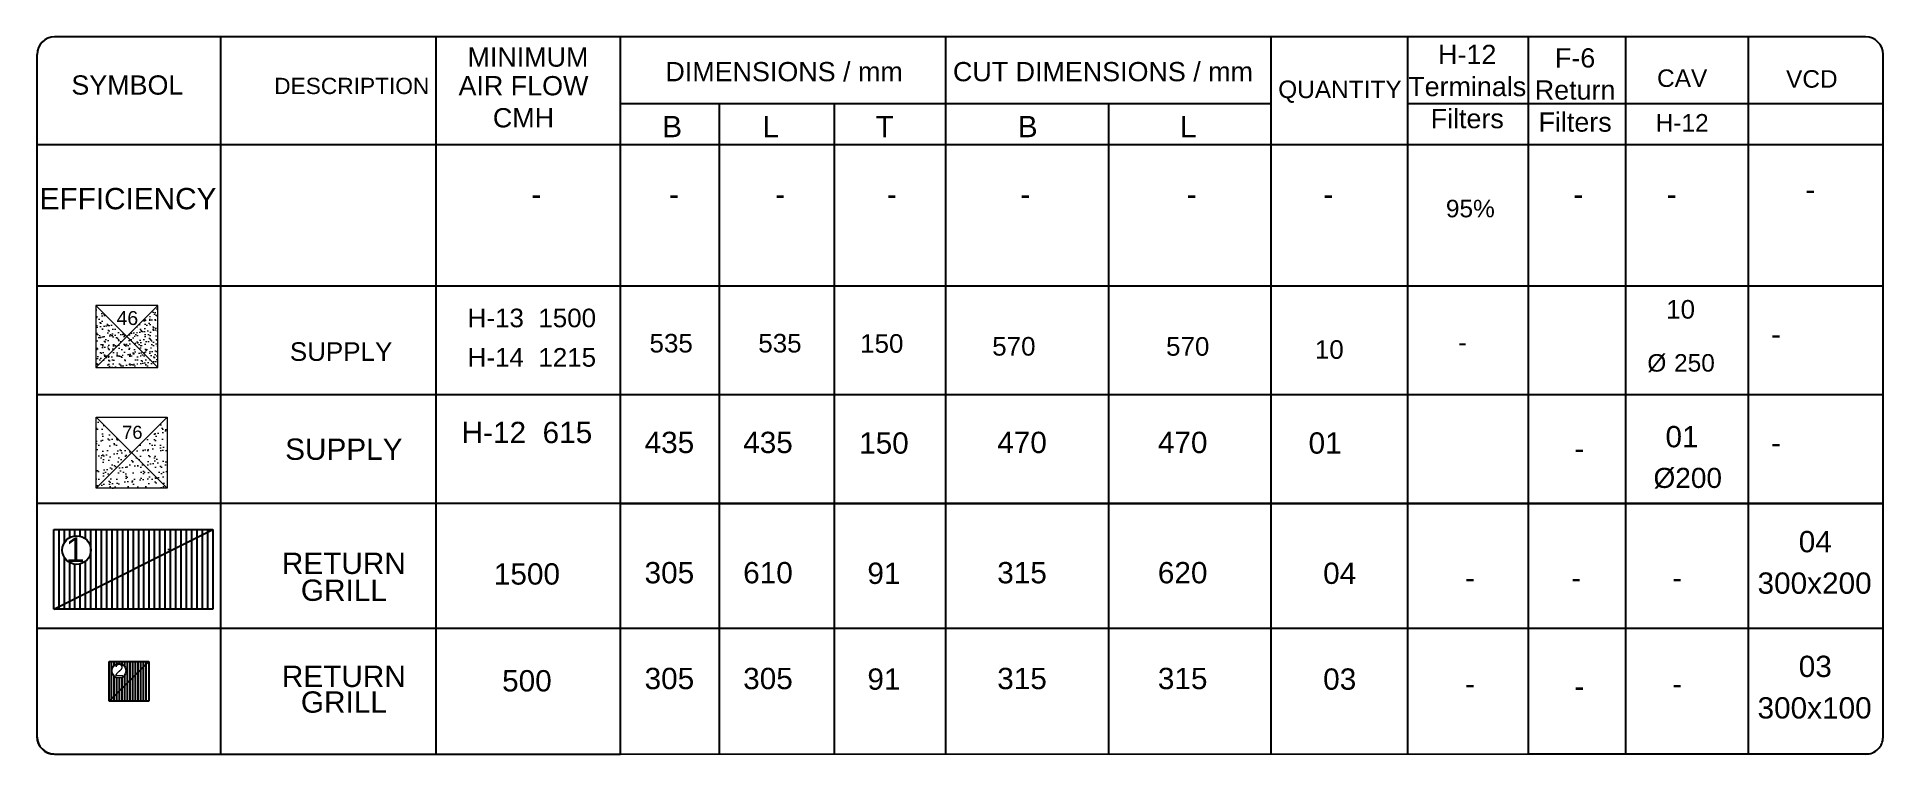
# Model space of a CAD drawing. Extents: x -57174 to 10055, y -18330 to 89882.
# Drawn here: x -57174 to -50217, y 58727 to 61428 of the extents above; entities that cross this region are included whole.
import ezdxf
from ezdxf.enums import TextEntityAlignment as Align

# ---------------------------------------------------------------- set-up
doc = ezdxf.new("R2010")
doc.units = 0
doc.header["$LTSCALE"] = 50
doc.header["$MEASUREMENT"] = 0
for name, color, linetype in [('DIFF SUPPLY', 1, 'CONTINUOUS'), ('Return Ahu-03', 4, 'CONTINUOUS'), ('Return grill 300x300', 2, 'CONTINUOUS'), ('RETURN GRILL-600x300', 2, 'CONTINUOUS')]:
    doc.layers.add(name, color=color, linetype=linetype)
doc.styles.add('ARIAL', font='arial.ttf')
doc.styles.add('STYLE1', font='arial.ttf')

msp = doc.modelspace()

# ---------------------------------------------------------------- texts
at = {"layer": 'DIFF SUPPLY', "lineweight": 0, "style": 'STYLE1'}
for s, height, p in [('46', 52.39, (-56833, 60343.5)), ('76', 49.2, (-56814.2, 59914.6, 0))]:
    msp.add_text(s, height=height, dxfattribs=at).set_placement(p, align=Align.CENTER)
at = {"layer": 'Return Ahu-03', "style": 'STYLE1'}
for s, height, p in [('B', 80.3, (-54779.9, 61050.8)), ('L', 80.3, (-54408, 61050.8)), ('T', 80.3, (-53979.2, 61050.8)), ('B', 80.3, (-53440.1, 61050.8)), ('L', 80.3, (-52835.2, 61050.8)), ('EFFICIENCY', 80.25, (-56830.5, 60779.4)), ('-', 80.3, (-55291.9, 60796)), ('-', 80.3, (-54772.7, 60796)), ('-', 80.3, (-54373, 60796)), ('-', 80.3, (-53952.2, 60796)), ('-', 80.3, (-53449.5, 60796)), ('-', 80.3, (-52821.7, 60796)), ('-', 80.3, (-52307.1, 60796)), ('-', 80.3, (-51365, 60796)), ('-', 80.3, (-51013.1, 60796)), ('-', 80.3, (-50490.8, 60814.2)), ('H-13  1500', 70.07, (-55308.7, 60335)), ('10', 70.07, (-50979.7, 60367.5, 72274.8)), ('SUPPLY', 70.07, (-56027.6, 60208.4)), ('H-14  1215', 70.07, (-55308.7, 60186.5)), ('535', 70.07, (-54783.7, 60240, 0)), ('535', 70.07, (-54373.8, 60240, 0)), ('150', 70.07, (-53990, 60238.9)), ('570', 70.07, (-53492.2, 60228.2)), ('570', 70.07, (-52837, 60227.8, 0)), ('10', 70.07, (-52303.5, 60216.1, 0)), ('-', 70.1, (-51801.7, 60243.4)), ('-', 80.3, (-50620.1, 60269.6)), ('%%C', 65.94, (-51069.2, 60167.9, 0)), ('250', 65.94, (-50927.5, 60167.9, 0)), ('H-12  615', 80.25, (-55327.3, 59898.6)), ('SUPPLY', 80.25, (-56017.2, 59835.6)), ('435', 80.25, (-54790.4, 59861.1)), ('435', 80.25, (-54418.8, 59861.1)), ('150', 80.25, (-53981.9, 59858.9)), ('470', 80.25, (-53461.5, 59861.1)), ('470', 80.25, (-52856.1, 59861.1)), ('01', 80.25, (-52319.3, 59858.9)), ('01', 80.25, (-50974.3, 59882.9)), ('-', 80.3, (-51361.4, 59838.3)), ('-', 80.3, (-50620.1, 59860.3)), ('%%C200', 75.52, (-50952.7, 59729.8, -2438.4)), ('04', 80.25, (-50472.1, 59487.5)), ('RETURN', 80.25, (-56017.2, 59405.8)), ('1500', 80.25, (-55327.3, 59365.7)), ('305', 80.25, (-54790.4, 59370.5)), ('610', 80.25, (-54418.8, 59370.5)), ('91', 80.25, (-53981.9, 59368.3)), ('315', 80.25, (-53461.5, 59370.5)), ('620', 80.25, (-52856.1, 59370.5)), ('04', 80.25, (-52264.3, 59368.3)), ('GRILL', 80.25, (-56017.2, 59304.4)), ('-', 80.3, (-51773, 59351)), ('-', 80.3, (-51373.3, 59351)), ('-', 80.3, (-50992.7, 59351)), ('300x200', 80.25, (-50474.7, 59331.2)), ('03', 80.25, (-50472.1, 59017.6)), ('RETURN', 80.25, (-56017.2, 58980.1)), ('500', 80.25, (-55327.3, 58963.3)), ('305', 80.25, (-54790.4, 58971.9)), ('305', 80.25, (-54418.8, 58971.9)), ('91', 80.25, (-53981.9, 58969.7)), ('315', 80.25, (-53461.5, 58971.9)), ('315', 80.25, (-52856.1, 58971.9)), ('03', 80.25, (-52264.3, 58969.7)), ('GRILL', 80.25, (-56017.2, 58883.2)), ('-', 80.3, (-51773, 58952.5)), ('-', 80.3, (-51361.4, 58942.8)), ('-', 80.3, (-50992.7, 58952.5)), ('300x100', 80.25, (-50474.7, 58861.3))]:
    msp.add_text(s, height=height, dxfattribs=at).set_placement(p, align=Align.CENTER)
at = {"layer": 'Return Ahu-03', "attachment_point": 2, "style": 'ARIAL'}
for s, insert, char_height, width in [('MINIMUM', (-55323.5, 61388.9, 0), 72.49, 576.177), ('H-12\\PTerminals\\PFilters', (-51783.7, 61398.8), 72.49, 269.631), ('F-6 \\PReturn\\PFilters', (-51377.2, 61385.8), 72.49, 269.631), ('DIMENSIONS / mm', (-54358.1, 61334.1), 72.487, 1124.275), ('CUT DIMENSIONS / mm', (-53156.5, 61334.1), 72.487, 1124.275), ('CAV', (-50973.7, 61306.2), 65.9, 269.631), ('VCD', (-50485, 61303.3), 65.9, 269.631), ('SYMBOL ', (-56833, 61283.7), 72.49, 576.177), ('DESCRIPTION', (-55987.4, 61274.6, 0), 61.239, 486.77), ('AIR FLOW\\PCMH', (-55340.3, 61281.1), 72.49, 576.177), ('QUANTITY', (-52263.4, 61264.1), 65.9, 269.631), ('H-12', (-50973.7, 61138.1), 65.9, 269.631), ('95%', (-51772, 60815.1), 65.9, 269.631)]:
    msp.add_mtext(s, dxfattribs=dict(at, insert=insert, char_height=char_height, width=width))

# ---------------------------------------------------------------- blocks, each defined once
blk = doc.blocks.new('RAG 300X300')
at = {"layer": 'Return grill 300x300'}
for p, q in [((0, 0), (300, 0)), ((0, -300), (0, 0)), ((0, -300), (300, 0)), ((20, -300), (20, 0)), ((40, -29), (40, 0)), ((60, -18), (60, 0)), ((80, -16), (80, 0)), ((100, -22), (100, 0)), ((120, -39), (120, 0)), ((140, -300), (140, 0)), ((160, -300), (160, 0)), ((180, -300), (180, 0)), ((200, -300), (200, 0)), ((220, -300), (220, 0)), ((240, -300), (240, 0)), ((260, -300), (260, 0)), ((280, -300), (280, 0)), ((300, 0), (300, -300)), ((40, -300), (40, -112)), ((60, -300), (60, -123)), ((80, -300), (80, -125)), ((100, -300), (100, -119)), ((120, -300), (120, -102)), ((300, -300), (0, -300))]:
    blk.add_line(p, q, dxfattribs=at)
blk.add_ellipse((75, -70), major_axis=(38.6, 38.6), ratio=1, start_param=5.497787, end_param=11.780972, dxfattribs=at)
at = {"layer": 'Return grill 300x300', "color": 0, "style": 'STYLE1'}
blk.add_text('2', height=92, dxfattribs=at).set_placement((76, -111, 0), align=Align.CENTER)
blk = doc.blocks.new('RAG 600X300')
at = {"layer": 'RETURN GRILL-600x300'}
for p, q in [((0, 0), (600, 0)), ((0, -300), (0, 0)), ((0, -300), (600, 0)), ((20, -300), (20, 0)), ((40, -50.2), (40, 0)), ((60, -30.8), (60, 0)), ((80, -24.4), (80, 0)), ((100, -25.9), (100, 0)), ((120, -36), (120, 0)), ((140, -300), (140, 0)), ((160, -300), (160, 0)), ((180, -300), (180, 0)), ((200, -300), (200, 0)), ((220, -300), (220, 0)), ((240, -300), (240, 0)), ((260, -300), (260, 0)), ((280, -300), (280, 0)), ((300, -300), (300, 0)), ((320, -300), (320, 0)), ((340, -300), (340, 0)), ((360, -300), (360, 0)), ((380, -300), (380, 0)), ((400, -300), (400, 0)), ((420, -300), (420, 0)), ((440, -300), (440, 0)), ((460, -300), (460, 0)), ((480, -300), (480, 0)), ((500, -300), (500, 0)), ((520, -300), (520, 0)), ((540, -300), (540, 0)), ((560, -300), (560, 0)), ((580, -300), (580, 0)), ((600, 0), (600, -300)), ((40, -300), (40, -105.7)), ((60, -300), (60, -125)), ((80, -300), (80, -131.5)), ((100, -300), (100, -130)), ((120, -300), (120, -119.9)), ((600, -300), (0, -300))]:
    blk.add_line(p, q, dxfattribs=at)
blk.add_circle((86.2, -77.9, -0.3), 53.9, dxfattribs=at)
at = {"layer": 'RETURN GRILL-600x300', "color": 0, "style": 'STYLE1'}
blk.add_text('1', height=92, dxfattribs=at).set_placement((81.3, -122.5, -0.7), align=Align.CENTER)

# ---------------------------------------------------------------- hatches: boundary and pattern name
at = {"layer": 'DIFF SUPPLY', "lineweight": 0}
h = msp.add_hatch(dxfattribs=at)
h.set_pattern_fill('AR-SAND', color=256, scale=15.280149, style=0)
h.set_pattern_definition([(37.5, (-31586.76, 22489.614), (-0.962548, 29.442155), [0, -23.225827, 0, -25.976254, 0, -24.830242]), (7.5, (-31586.76, 22489.614), (27.042452, 43.122813), [0, -12.529722, 0, -20.933804, 0, -8.022078]), (327.5, (-31605.555, 22489.614), (47.584552, 0.086471), [0, -7.640075, 0, -27.504268, 0, -35.90835]), (317.5, (-31605.555, 22489.614), (45.934063, 13.411014), [0, -3.820037, 0, -18.030576, 0, -20.628201])])
h.paths.add_polyline_path([(-56951.9, 60416.6), (-56951.9, 60183), (-56835.1, 60299.8)])
h.paths.add_polyline_path([(-56718.3, 60183), (-56835.1, 60299.8), (-56951.9, 60183)])
h.paths.add_polyline_path([(-56718.3, 60416.6), (-56835.1, 60299.8), (-56718.3, 60183)])
h = msp.add_hatch(dxfattribs=at)
h.set_pattern_fill('AR-SAND', color=256, scale=21.522988, style=0)
h.set_pattern_definition([(37.5, (-21710.555, -5614.817), (-1.355805, 41.471006), [0, -32.714943, 0, -36.58908, 0, -34.974856]), (7.5, (-21710.555, -5614.817), (38.090884, 60.741017), [0, -17.64885, 0, -29.486494, 0, -11.299569]), (327.5, (-21737.03, -5614.817), (67.02564, 0.1218), [0, -10.761494, 0, -38.74138, 0, -50.579023]), (317.5, (-21737.03, -5614.817), (64.70083, 18.8902), [0, -5.380747, 0, -25.397126, 0, -29.056034])])
h.paths.add_polyline_path([(-56951, 59728.8), (-56817.2, 59862.6), (-56951, 59996.3)])
h.paths.add_polyline_path([(-56817.2, 59862.6), (-56951, 59728.8), (-56683.5, 59728.8)])
h.paths.add_polyline_path([(-56683.5, 59996.3), (-56817.2, 59862.6), (-56683.5, 59728.8)])

# ---------------------------------------------------------------- linework, layer by layer
for p, q in [((-56951.9, 60416.6, 0), (-56951.9, 60183, 0)), ((-56718.3, 60416.6, 0), (-56951.9, 60416.6, 0)), ((-56718.3, 60416.6, 0), (-56951.9, 60183, 0)), ((-56951.9, 60416.6, 0), (-56718.3, 60183, 0)), ((-56718.3, 60183, 0), (-56718.3, 60416.6, 0)), ((-56951.9, 60183, 0), (-56718.3, 60183, 0)), ((-56951, 59996.3, 0), (-56683.5, 59996.3, 0)), ((-56951, 59728.8, 0), (-56951, 59996.3, 0)), ((-56683.5, 59996.3, 0), (-56951, 59728.8, 0)), ((-56951, 59996.3, 0), (-56683.5, 59728.8, 0)), ((-56683.5, 59996.3, 0), (-56683.5, 59728.8, 0)), ((-56683.5, 59728.8, 0), (-56951, 59728.8, 0))]:
    msp.add_line(p, q, dxfattribs=at)
at = {"layer": 'Return Ahu-03'}
for p, q in [((-55669.5, 61428.5), (-57107.2, 61428.5)), ((-56481.1, 60080.3), (-56481.1, 61428.5)), ((-54974.3, 61428.5), (-55669.5, 61428.5)), ((-55669.5, 60080.3), (-55669.5, 61428.5)), ((-54974.3, 60080.3), (-54974.3, 61428.5)), ((-51553.2, 61428.5), (-54974.3, 61428.5)), ((-53748.2, 60080.3), (-53748.2, 61428.5)), ((-52522.1, 60080.3), (-52522.1, 61428.5)), ((-52007.1, 60080.3), (-52007.1, 61428.5)), ((-51553.2, 60080.3), (-51553.2, 61428.5)), ((-51553.2, 60080.3), (-51553.2, 61428.5)), ((-50724.1, 61428.5), (-51553.2, 61428.5)), ((-51186.2, 60080.3), (-51186.2, 61428.5)), ((-50282.5, 61428.5), (-50724.1, 61428.5)), ((-50724.1, 60080.3), (-50724.1, 61428.5)), ((-50724.1, 60080.3), (-50724.1, 61428.5)), ((-57173.1, 60080.3), (-57173.1, 61362.6)), ((-50216.6, 60080.3), (-50216.6, 61362.6)), ((-53748.2, 61176.7), (-54974.3, 61176.7)), ((-52522.1, 61176.7), (-54974.3, 61176.7)), ((-54602.7, 61176.7), (-54602.7, 60080.3)), ((-54169, 61176.7), (-54169, 60080.3)), ((-53135.2, 61176.7), (-53135.2, 60080.3)), ((-51553.2, 61176.7), (-52007.1, 61176.7)), ((-50724.1, 61176.7), (-51553.2, 61176.7)), ((-50216.6, 61176.7), (-50724.1, 61176.7)), ((-55669.5, 61022), (-57173.1, 61022)), ((-55669.5, 61022), (-55872.3, 61022)), ((-54974.3, 61022), (-55669.5, 61022)), ((-54974.3, 61022), (-55669.5, 61022)), ((-54974.3, 61022), (-55669.5, 61022)), ((-54974.3, 61022), (-55234.3, 61022)), ((-53249, 61022), (-54974.3, 61022)), ((-52749.8, 61022), (-54974.3, 61022)), ((-51751.4, 61022), (-54974.3, 61022)), ((-51553.2, 61022), (-54974.3, 61022)), ((-50724.1, 61022), (-51553.2, 61022)), ((-50216.6, 61022), (-50724.1, 61022)), ((-55669.5, 60080.3), (-55669.5, 60964.1)), ((-54974.3, 60080.3), (-54974.3, 60964.1)), ((-53748.2, 60080.3), (-53748.2, 60964.1)), ((-50216.6, 60489.6), (-57173.1, 60489.6)), ((-55669.5, 60080.3), (-57173.1, 60080.3)), ((-55669.5, 60080.3), (-57173.1, 60080.3)), ((-55669.5, 60080.3), (-57173.1, 60080.3)), ((-57173.1, 59670.9), (-57173.1, 60080.3)), ((-56481.1, 59670.9), (-56481.1, 60080.3)), ((-54974.3, 60080.3), (-55669.5, 60080.3)), ((-54974.3, 60080.3), (-55669.5, 60080.3)), ((-54974.3, 60080.3), (-55669.5, 60080.3)), ((-55669.5, 59670.9), (-55669.5, 60080.3)), ((-55669.5, 59670.9), (-55669.5, 60080.3)), ((-54974.3, 59670.8), (-54974.3, 60080.3)), ((-54974.3, 59670.8), (-54974.3, 60080.3)), ((-51553.2, 60080.3), (-54974.3, 60080.3)), ((-51553.2, 60080.3), (-54974.3, 60080.3)), ((-51553.2, 60080.3), (-54974.3, 60080.3)), ((-54602.7, 60080.3), (-54602.7, 59670.8)), ((-54169, 60080.3), (-54169, 59670.8)), ((-53748.2, 59670.8), (-53748.2, 60080.3)), ((-53748.2, 59670.8), (-53748.2, 60080.3)), ((-53135.2, 60080.3), (-53135.2, 59670.8)), ((-52522.1, 59670.8), (-52522.1, 60080.3)), ((-52007.1, 59670.8), (-52007.1, 60080.3)), ((-51553.2, 59670.8), (-51553.2, 60080.3)), ((-51553.2, 59670.8), (-51553.2, 60080.3)), ((-50724.1, 60080.3), (-51553.2, 60080.3)), ((-50724.1, 60080.3), (-51553.2, 60080.3)), ((-50724.1, 60080.3), (-51553.2, 60080.3)), ((-51186.2, 59670.8), (-51186.2, 60080.3)), ((-50216.6, 60080.3), (-50724.1, 60080.3)), ((-50216.6, 60080.3), (-50724.1, 60080.3)), ((-50216.6, 60080.3), (-50724.1, 60080.3)), ((-50724.1, 59670.8), (-50724.1, 60080.3)), ((-50724.1, 59670.8), (-50724.1, 60080.3)), ((-50216.6, 59670.8), (-50216.6, 60080.3)), ((-51553.2, 59670.9), (-57173.1, 59670.9)), ((-57173.1, 58791.6), (-57173.1, 59670.8)), ((-51553.2, 59670.8), (-57173.1, 59670.8)), ((-56481.1, 58727.4), (-56481.1, 59670.8)), ((-55669.5, 58727.4), (-55669.5, 59670.8)), ((-55669.5, 58727.4), (-55669.5, 59670.8)), ((-54974.3, 58727.4), (-54974.3, 59670.8)), ((-54974.3, 58727.4), (-54974.3, 59670.8)), ((-54974.3, 59670.8), (-51553.2, 59670.8)), ((-54602.7, 59670.8), (-54602.7, 58727.5)), ((-54169, 59670.8), (-54169, 58727.6)), ((-53748.2, 58727.7), (-53748.2, 59670.8)), ((-53135.2, 59670.8), (-53135.2, 58727.8)), ((-52522.1, 58727.9), (-52522.1, 59670.8)), ((-52007.1, 58728), (-52007.1, 59670.8)), ((-50867.8, 59670.9), (-51553.2, 59670.9)), ((-51553.2, 58728.1), (-51553.2, 59670.8)), ((-51553.2, 58728.2), (-51553.2, 59670.8)), ((-51553.2, 59670.8), (-50724.1, 59670.8)), ((-50724.1, 59670.8), (-51553.2, 59670.8)), ((-51186.2, 58728.3), (-51186.2, 59670.8)), ((-50724.1, 58728.5), (-50724.1, 59670.8)), ((-50216.6, 59670.8), (-50724.1, 59670.8)), ((-50724.1, 58728.4), (-50724.1, 59670.8)), ((-50724.1, 59670.8), (-50216.6, 59670.8)), ((-50216.6, 58791.6), (-50216.6, 59670.8)), ((-57173.1, 59201), (-55669.5, 59201)), ((-55669.5, 59201), (-54974.3, 59201)), ((-54974.3, 59201), (-51553.2, 59201)), ((-51553.2, 59201), (-50724.1, 59201)), ((-50724.1, 59201), (-50216.6, 59201)), ((-57108, 58727.4), (-55670.2, 58727.4)), ((-55670.2, 58727.4), (-54975, 58727.4)), ((-54975, 58727.4), (-51553.2, 58728.1)), ((-51553.2, 58728.2), (-50724.1, 58728.4)), ((-50724.1, 58728.5), (-50269.2, 58728.6))]:
    msp.add_line(p, q, dxfattribs=at)
for centre, radius, start, end in [((-57107.2, 61362.6), 65.9, 90, 180), ((-50282.5, 61362.6), 65.9, 0, 90), ((-57108, 58793.3), 65.9, 180, 270), ((-57109.7, 58791.6), 63.4, 180, 270), ((-50281, 58791.8), 64.4, 269.45509, 359.75309)]:
    msp.add_arc(centre, radius, start, end, dxfattribs=at)
at = {"layer": 'RETURN GRILL-600x300'}
msp.add_line((-56677.2, 59495.2, 0), (-56677.2, 59500.2, 0), dxfattribs=at)

# ---------------------------------------------------------------- block references
at = {"layer": 'Return grill 300x300', "xscale": 0.5, "yscale": 0.5, "zscale": 0.5}
msp.add_blockref('RAG 300X300', (-56902.2, 59076.3, 0), dxfattribs=at)
at = {"layer": 'RETURN GRILL-600x300'}
msp.add_blockref('RAG 600X300', (-57110.4, 59573.6, 3003.8), dxfattribs=at)

msp.set_redraw_order([(e.dxf.handle, doc.entitydb.next_handle()) for e in msp.query("TEXT MTEXT ATTDEF DIMENSION ARC_DIMENSION")])  # texts and dimensions are drawn at this point

doc.saveas('drawing.dxf')
